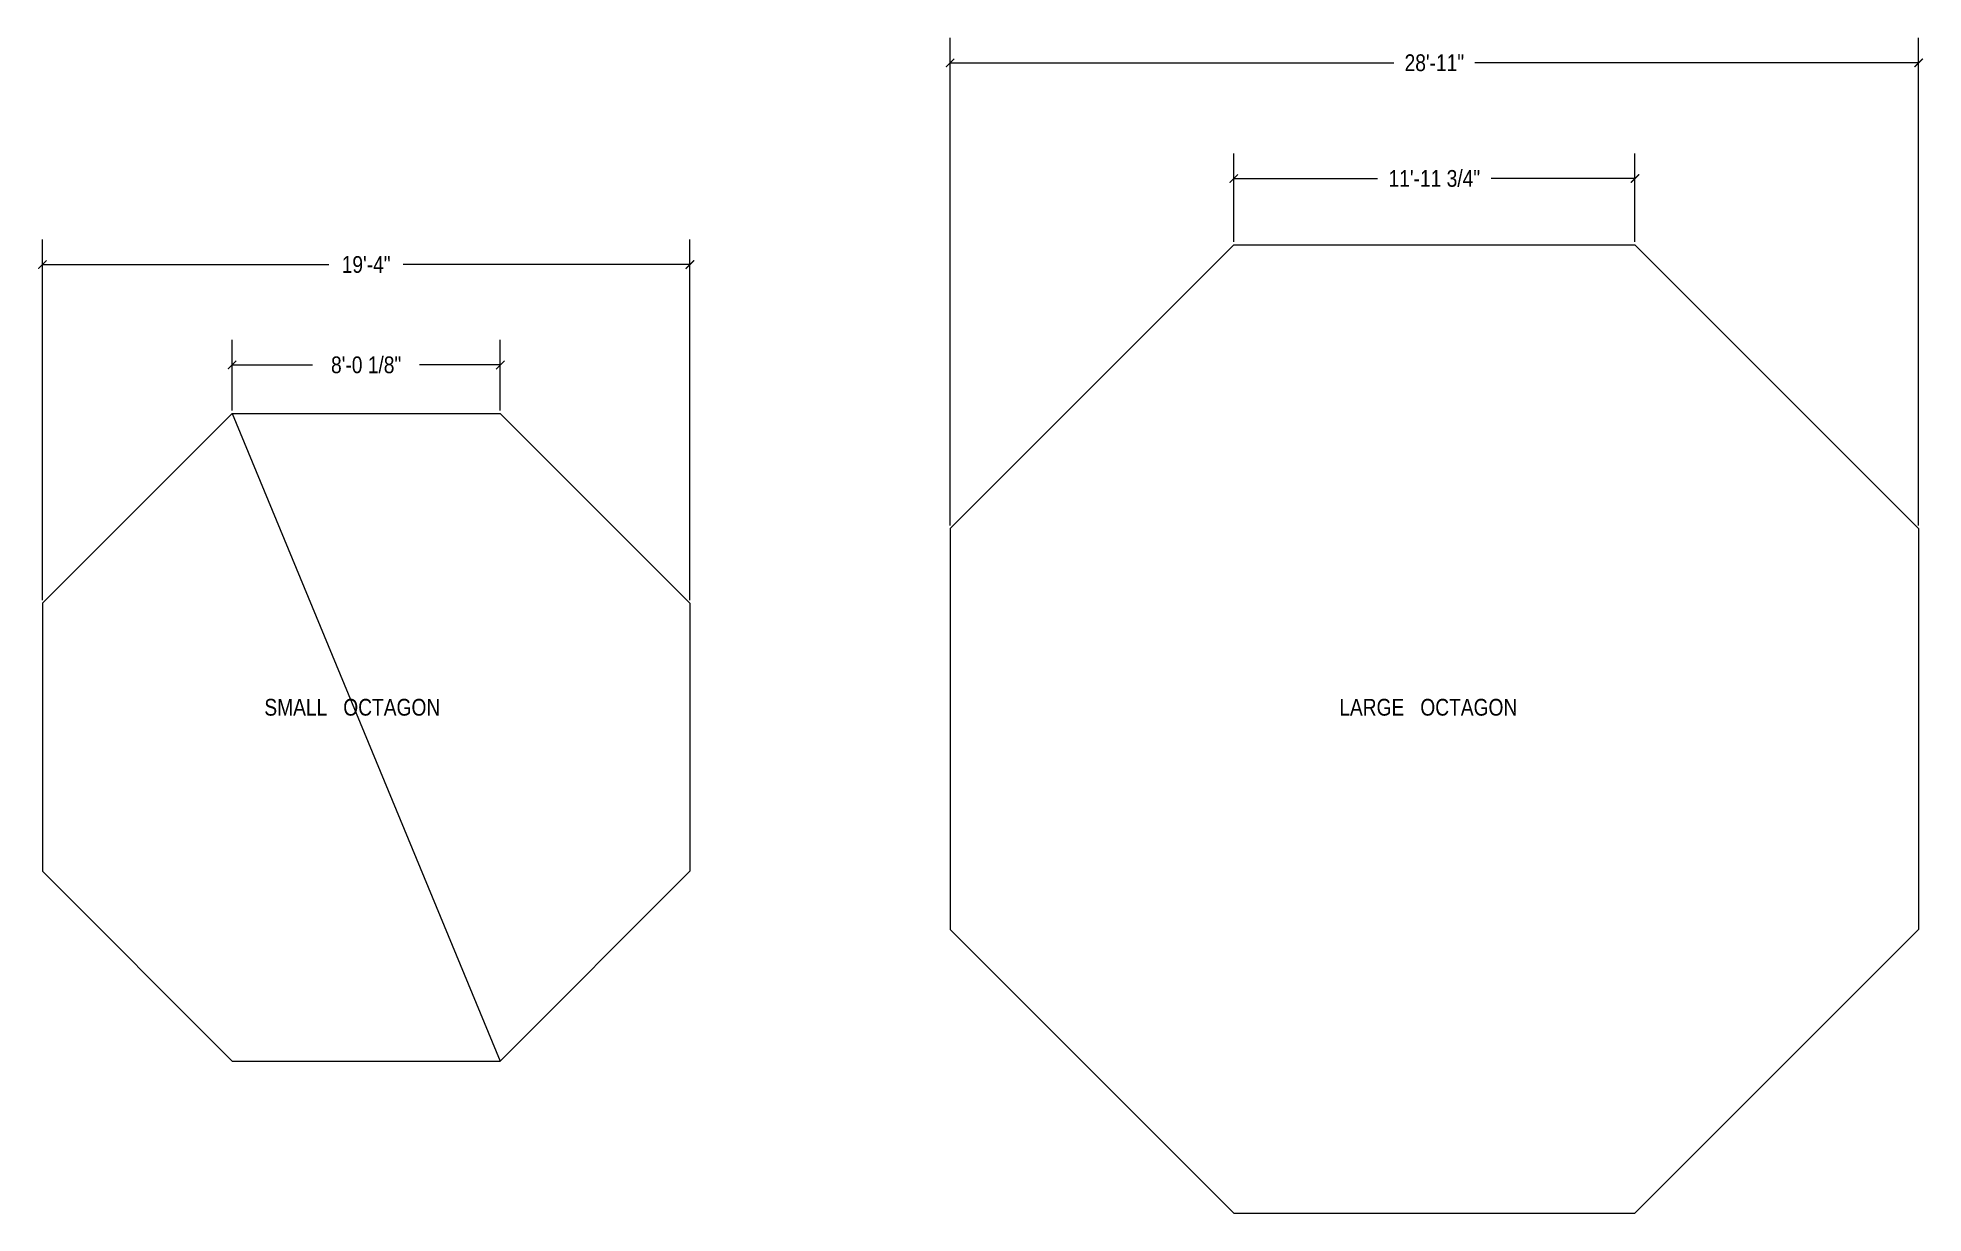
# Model space of a CAD drawing. Header units: inches. Extents: x 20403 to 33128, y 11552 to 20076.
# Drawn here: x 20403 to 21079, y 17350 to 17772 of the extents above; entities that cross this region are included whole.
import ezdxf

# ---------------------------------------------------------------- set-up
doc = ezdxf.new("R2010")
doc.units = ezdxf.units.IN
doc.header["$MEASUREMENT"] = 0
doc.layers.get('0').update_dxf_attribs({"color": 8, "lineweight": 9})
doc.layers.add('DIMENSIONS', color=7, linetype='Continuous')
doc.layers.add('DIMENSIONS @ 1', color=7, linetype='Continuous')
doc.layers.add('WALL FRAMING', color=7, linetype='Continuous', lineweight=30)
doc.styles.add('ARCHENTLTD', font='technical.ttf', dxfattribs={"height": 6})
doc.dimstyles.new('ARCHENTLTD', dxfattribs={"dimscale": 0.05, "dimtxt": 6, "dimasz": 3, "dimexe": 9, "dimexo": 1, "dimgap": 2.5, "dimtad": 0, "dimdec": 4, "dimzin": 1, "dimdsep": 46, "dimlunit": 4, "dimtxsty": 'ARCHENTLTD', "dimblk": 'ARCHTICK', "dimcen": 6, "dimclrd": 256, "dimclre": 256, "dimclrt": 256, "dimazin": 0, "dimtfac": 1, "dimtdec": 4, "dimtofl": 0, "dimtmove": 1, "dimatfit": 3, "dimldrblk": 'ARCHTICK', "dimfxl": 1, "dimfrac": 2, "dimtolj": 1, "dimtzin": 0, "dimlwd": 9, "dimlwe": 9, "dimarcsym": 0})

msp = doc.modelspace()

# ---------------------------------------------------------------- texts
at = {"layer": 'DIMENSIONS @ 1', "color": 7, "lineweight": 9, "char_height": 6, "width": 182.8472645, "attachment_point": 1, "style": 'ARCHENTLTD'}
for s, insert in [('SMALL   OCTAGON', (20484.32953, 17534.70348)), ('LARGE   OCTAGON', (20869.4212, 17534.70348))]:
    msp.add_mtext(s, dxfattribs=dict(at, insert=insert))

# ---------------------------------------------------------------- blocks, each defined once
blk = doc.blocks.new('_ArchTick')
at = {"color": 0, "linetype": 'ByBlock', "const_width": 0.15}
blk.add_lwpolyline([(-0.5, -0.5), (0.5, 0.5)], dxfattribs=at)
blk = doc.blocks.new('*D100')
at = {"layer": 'DIMENSIONS', "lineweight": 9}
for p, q in [((20404.8, 17570.03), (20404.8, 17699.29)), ((20636.8, 17570.03), (20636.8, 17699.29)), ((20404.8, 17690.29), (20507.49, 17690.29)), ((20636.8, 17690.29), (20534.1, 17690.29))]:
    blk.add_line(p, q, dxfattribs=at)
at = {"layer": 'DIMENSIONS', "lineweight": 9, "xscale": 3, "yscale": 3, "zscale": 3, "rotation": 180}
blk.add_blockref('_ArchTick', (20404.8, 17690.29), dxfattribs=at)
at = {"layer": 'DIMENSIONS', "lineweight": 9, "xscale": 3, "yscale": 3, "zscale": 3}
blk.add_blockref('_ArchTick', (20636.8, 17690.29), dxfattribs=at)
at = {"layer": 'DIMENSIONS', "lineweight": 9, "insert": (20520.8, 17690.29), "char_height": 6, "attachment_point": 5, "style": 'ARCHENTLTD'}
blk.add_mtext('\\A1;19\'-4"', dxfattribs=at)
blk = doc.blocks.new('*D99')
at = {"layer": 'DIMENSIONS', "lineweight": 9}
for p, q in [((20472.75, 17637.98), (20472.75, 17663.33)), ((20568.85, 17637.98), (20568.85, 17663.33)), ((20472.75, 17654.33), (20501.64, 17654.33)), ((20568.85, 17654.33), (20539.95, 17654.33))]:
    blk.add_line(p, q, dxfattribs=at)
at = {"layer": 'DIMENSIONS', "lineweight": 9, "xscale": 3, "yscale": 3, "zscale": 3, "rotation": 180}
blk.add_blockref('_ArchTick', (20472.75, 17654.33), dxfattribs=at)
at = {"layer": 'DIMENSIONS', "lineweight": 9, "xscale": 3, "yscale": 3, "zscale": 3}
blk.add_blockref('_ArchTick', (20568.85, 17654.33), dxfattribs=at)
at = {"layer": 'DIMENSIONS', "lineweight": 9, "insert": (20520.8, 17654.33), "char_height": 6, "attachment_point": 5, "style": 'ARCHENTLTD'}
blk.add_mtext('\\A1;8\'-0 1/8"', dxfattribs=at)
blk = doc.blocks.new('*D101')
at = {"layer": 'DIMENSIONS', "lineweight": 9}
for p, q in [((20729.99, 17596.79), (20729.99, 17771.56)), ((21076.99, 17596.79), (21076.99, 17771.56)), ((20729.99, 17762.56), (20888.99, 17762.56)), ((21076.99, 17762.56), (20917.99, 17762.56))]:
    blk.add_line(p, q, dxfattribs=at)
at = {"layer": 'DIMENSIONS', "lineweight": 9, "xscale": 3, "yscale": 3, "zscale": 3, "rotation": 180}
blk.add_blockref('_ArchTick', (20729.99, 17762.56), dxfattribs=at)
at = {"layer": 'DIMENSIONS', "lineweight": 9, "xscale": 3, "yscale": 3, "zscale": 3}
blk.add_blockref('_ArchTick', (21076.99, 17762.56), dxfattribs=at)
at = {"layer": 'DIMENSIONS', "lineweight": 9, "insert": (20903.49, 17762.56), "char_height": 6, "attachment_point": 5, "style": 'ARCHENTLTD'}
blk.add_mtext('\\A1;28\'-11"', dxfattribs=at)
blk = doc.blocks.new('*D102')
at = {"layer": 'DIMENSIONS', "lineweight": 9}
for p, q in [((20831.62, 17698.42), (20831.62, 17730.11)), ((20975.36, 17698.42), (20975.36, 17730.11)), ((20831.62, 17721.11), (20883.12, 17721.11)), ((20975.36, 17721.11), (20923.86, 17721.11))]:
    blk.add_line(p, q, dxfattribs=at)
at = {"layer": 'DIMENSIONS', "lineweight": 9, "xscale": 3, "yscale": 3, "zscale": 3, "rotation": 180}
blk.add_blockref('_ArchTick', (20831.62, 17721.11), dxfattribs=at)
at = {"layer": 'DIMENSIONS', "lineweight": 9, "xscale": 3, "yscale": 3, "zscale": 3}
blk.add_blockref('_ArchTick', (20975.36, 17721.11), dxfattribs=at)
at = {"layer": 'DIMENSIONS', "lineweight": 9, "insert": (20903.49, 17721.11), "char_height": 6, "attachment_point": 5, "style": 'ARCHENTLTD'}
blk.add_mtext('\\A1;11\'-11 3/4"', dxfattribs=at)

# ---------------------------------------------------------------- dimensions: what is measured, and where the dimension line sits
at = {"layer": 'DIMENSIONS @ 1', "lineweight": 9}
for base, p1, p2, override, picture, middle in [((21076.99019, 17762.5641), (20729.99019, 17595.78895), (21076.99019, 17595.78895), {"dimscale": 1, "dimtix": 0, "dimtofl": 0, "dimtmove": 1, "dimatfit": 3}, '*D101', (20903.49019, 17762.5641)), ((20975.35624, 17721.11119), (20831.62414, 17697.4229), (20975.35624, 17697.4229), {"dimscale": 1, "dimtix": 0, "dimtofl": 0, "dimtmove": 1, "dimatfit": 3}, '*D102', (20903.49019, 17721.11119)), ((20636.79678, 17690.29294), (20404.79678, 17569.02579), (20636.79678, 17569.02579), {"dimscale": 1, "dimtxt": 6, "dimtix": 0, "dimtofl": 0, "dimtmove": 1, "dimatfit": 3}, '*D100', (20520.79678, 17690.29294)), ((20568.84555, 17654.32815), (20472.74801, 17636.97701), (20568.84555, 17636.97701), {"dimscale": 1, "dimtix": 0, "dimtofl": 0, "dimtmove": 1, "dimatfit": 3}, '*D99', (20520.79678, 17654.32815))]:
    dim = msp.add_linear_dim(base=base, p1=p1, p2=p2, dimstyle='ARCHENTLTD', override=override, dxfattribs=at)
    dim.commit()
    dim.dimension.update_dxf_attribs({"geometry": picture, "text_midpoint": middle})

# ---------------------------------------------------------------- linework, layer by layer
at = {"layer": 'DIMENSIONS', "color": 1, "lineweight": 9}
msp.add_line((20472.74801, 17636.97701), (20568.84555, 17404.97701), dxfattribs=at)
at = {"layer": 'WALL FRAMING', "lineweight": 9}
for p, q in [((20831.62414, 17697.4229), (20729.99019, 17595.78895)), ((20831.62414, 17697.4229), (20975.35624, 17697.4229)), ((20975.35624, 17697.4229), (21076.99019, 17595.78895)), ((20472.74801, 17636.97701), (20404.79678, 17569.02579)), ((20472.74801, 17636.97701), (20568.84555, 17636.97701)), ((20568.84555, 17636.97701), (20636.79678, 17569.02579)), ((20729.99019, 17595.78895), (20729.99019, 17452.05685)), ((21076.99019, 17595.78895), (21076.99019, 17452.05685)), ((20404.79678, 17569.02579), (20404.79678, 17472.92824)), ((20636.79678, 17569.02579), (20636.79678, 17472.92824)), ((20404.79678, 17472.92824), (20472.74801, 17404.97701)), ((20636.79678, 17472.92824), (20568.84555, 17404.97701)), ((20729.99019, 17452.05685), (20831.62414, 17350.4229)), ((21076.99019, 17452.05685), (20975.35624, 17350.4229)), ((20472.74801, 17404.97701), (20568.84555, 17404.97701)), ((20831.62414, 17350.4229), (20975.35624, 17350.4229))]:
    msp.add_line(p, q, dxfattribs=at)

msp.set_redraw_order([(e.dxf.handle, doc.entitydb.next_handle()) for e in msp.query("TEXT MTEXT ATTDEF DIMENSION ARC_DIMENSION")])  # texts and dimensions are drawn at this point

doc.saveas('drawing.dxf')
